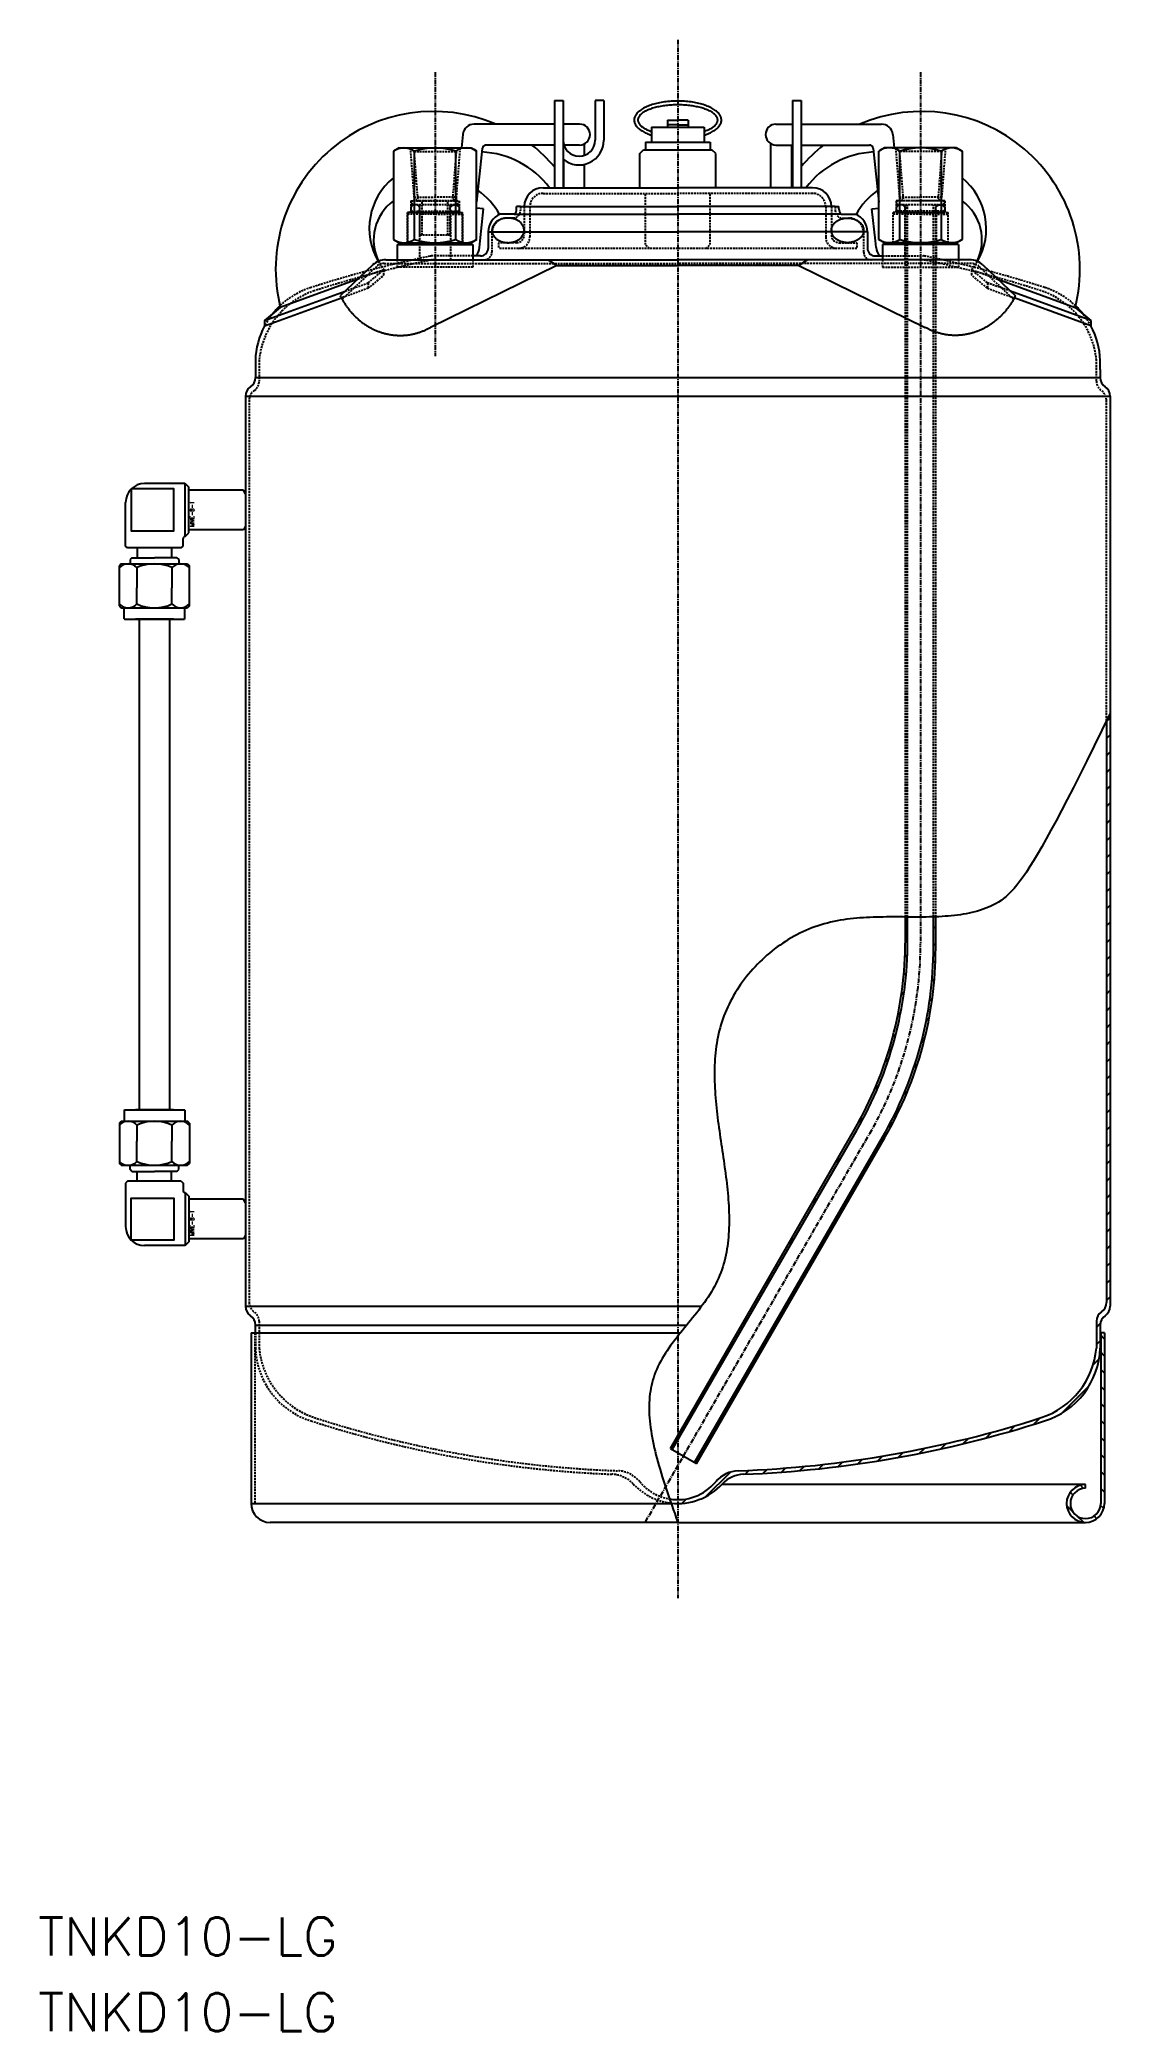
# Model space of a CAD drawing. Extents: x -168 to 134, y -682 to 134.
# Drawn here: x -168 to 114, y -682 to -157 of the extents above; entities that cross this region are included whole.
import ezdxf

# ---------------------------------------------------------------- set-up
doc = ezdxf.new("R2010")
doc.units = 0
doc.linetypes.add('CENTER', pattern=[2, 1.25, -0.25, 0.25, -0.25])
doc.linetypes.add('DASHED', pattern=[0.75, 0.5, -0.25])
doc.layers.get('0').update_dxf_attribs({"linetype": 'CONTINUOUS'})
doc.layers.add('CENTER', color=1, linetype='CENTER')
doc.styles.get("Standard").update_dxf_attribs({"font": 'txt.shx', "bigfont": 'bigfont.shx'})

msp = doc.modelspace()

# ---------------------------------------------------------------- texts
at = {"color": 7, "linetype": 'CONTINUOUS'}
for p in [(-168.63, -662.17), (-168.63, -682.17)]:
    msp.add_text('TNKD10-LG', height=10, dxfattribs=at).set_placement(p)

# ---------------------------------------------------------------- blocks, each defined once
blk = doc.blocks.new('*U1')
at = {"color": 7, "linetype": 'CONTINUOUS'}
blk.add_text('MWE-8-1', height=1, rotation=90, dxfattribs=at).set_placement((-127.53, -472.43))
blk = doc.blocks.new('*U2')
at = {"color": 7, "linetype": 'CONTINUOUS'}
blk.add_text('MWE-8-1', height=1, rotation=90, dxfattribs=at).set_placement((-127.53, -285.43))
blk = doc.blocks.new('*X3')
at = {"color": 0, "linetype": 'CONTINUOUS'}
for p, q in [((112.5, -499.65), (111.5, -498.65)), ((112.5, -504.14), (111.5, -503.14)), ((112.5, -508.63), (111.5, -507.63)), ((112.5, -513.12), (111.5, -512.12)), ((112.5, -517.61), (111.5, -516.61)), ((112.5, -522.1), (111.5, -521.1)), ((112.5, -526.59), (111.5, -525.59)), ((112.5, -531.08), (111.5, -530.08)), ((112.5, -535.57), (111.5, -534.57)), ((104.2, -540.74), (103.48, -540.02)), ((106.98, -539.03), (106.14, -538.19)), ((112.5, -540.06), (111.5, -539.06)), ((104.14, -545.17), (102.53, -543.56)), ((112.31, -544.36), (111.47, -543.52)), ((106.94, -547.97), (105.33, -546.36)), ((110.48, -547.02), (109.76, -546.3))]:
    blk.add_line(p, q, dxfattribs=at)
blk = doc.blocks.new('*X4')
at = {"color": 0, "linetype": 'CONTINUOUS'}
for p, q in [((60, -389.81), (60.6, -389.21)), ((60, -394.3), (60.6, -393.7)), ((67.4, -391.39), (68, -390.79)), ((59.9, -398.89), (60.53, -398.26)), ((67.4, -395.88), (68, -395.28)), ((59.56, -403.72), (60.24, -403.04)), ((67.32, -400.46), (67.95, -399.83)), ((58.95, -408.82), (59.68, -408.1)), ((66.42, -410.33), (67.14, -409.61)), ((67, -405.26), (67.67, -404.59)), ((58, -414.26), (58.79, -413.47)), ((56.63, -420.12), (57.5, -419.26)), ((65.51, -415.74), (66.29, -414.96)), ((64.17, -421.56), (65.03, -420.7)), ((54.68, -426.56), (55.66, -425.58)), ((62.28, -427.94), (63.25, -426.97)), ((51.88, -433.85), (53.03, -432.7)), ((59.58, -435.14), (60.71, -434)), ((47.59, -442.64), (49.07, -441.15)), ((55.47, -443.74), (56.91, -442.29)), ((41.51, -453.21), (43.15, -451.57)), ((49.46, -454.24), (51.1, -452.6)), ((35.37, -463.83), (37.01, -462.19)), ((43.32, -464.86), (44.96, -463.22)), ((29.24, -474.45), (30.88, -472.82)), ((37.19, -475.49), (38.83, -473.85)), ((23.11, -485.08), (24.74, -483.44)), ((31.06, -486.11), (32.69, -484.47)), ((16.97, -495.7), (18.61, -494.06)), ((24.92, -496.73), (26.56, -495.09)), ((10.84, -506.33), (12.48, -504.69)), ((18.79, -507.36), (20.43, -505.72)), ((4.7, -516.95), (6.34, -515.31)), ((12.65, -517.98), (14.29, -516.34)), ((-1.43, -527.57), (0, -526.14)), ((0, -526.14), (0.21, -525.93)), ((6.52, -528.6), (8.16, -526.96))]:
    blk.add_line(p, q, dxfattribs=at)
blk = doc.blocks.new('*X5')
at = {"color": 0, "linetype": 'CONTINUOUS'}
for p, q in [((113, -336.81), (114, -335.81)), ((113, -341.3), (114, -340.3)), ((113, -345.79), (114, -344.79)), ((113, -350.28), (114, -349.28)), ((113, -354.77), (114, -353.77)), ((113, -359.26), (114, -358.26)), ((113, -363.75), (114, -362.75)), ((113, -368.24), (114, -367.24)), ((113, -372.73), (114, -371.73)), ((113, -377.22), (114, -376.22)), ((113, -381.71), (114, -380.71)), ((113, -386.2), (114, -385.2)), ((113, -390.69), (114, -389.69)), ((113, -395.18), (114, -394.18)), ((113, -399.67), (114, -398.67)), ((113, -404.16), (114, -403.16)), ((113, -408.65), (114, -407.65)), ((113, -413.14), (114, -412.14)), ((113, -417.63), (114, -416.63)), ((113, -422.12), (114, -421.12)), ((113, -426.61), (114, -425.61)), ((113, -431.1), (114, -430.1)), ((113, -435.59), (114, -434.59)), ((113, -440.09), (114, -439.09)), ((113, -444.58), (114, -443.58)), ((113, -449.07), (114, -448.07)), ((113, -453.56), (114, -452.56)), ((113, -458.05), (114, -457.05)), ((113, -462.54), (114, -461.54)), ((113, -467.03), (114, -466.03)), ((113, -471.52), (114, -470.52)), ((113, -476.01), (114, -475.01)), ((113, -480.5), (114, -479.5)), ((113, -484.99), (114, -483.99)), ((113, -489.48), (114, -488.48)), ((110.37, -496.6), (111.4, -495.57)), ((110.37, -501.09), (111.37, -500.09)), ((109.49, -506.45), (111.07, -504.87)), ((101.24, -519.2), (108.42, -512.02)), ((81.19, -525.77), (82.72, -524.25)), ((87.39, -524.07), (88.99, -522.47)), ((93.8, -522.15), (95.48, -520.47)), ((58.13, -530.87), (59.43, -529.57)), ((63.67, -529.83), (65.02, -528.47)), ((69.35, -528.63), (70.76, -527.23)), ((75.19, -527.29), (76.65, -525.83)), ((7.42, -541.18), (13.88, -534.71)), ((17.8, -535.28), (18.83, -534.26)), ((22.52, -535.05), (23.57, -534)), ((27.32, -534.75), (28.4, -533.67)), ((32.2, -534.35), (33.32, -533.24)), ((37.18, -533.86), (38.32, -532.72)), ((42.25, -533.28), (43.43, -532.1)), ((47.43, -532.59), (48.65, -531.38)), ((52.72, -531.79), (53.98, -530.54)), ((1.15, -542.96), (2.31, -541.79))]:
    blk.add_line(p, q, dxfattribs=at)

# ---------------------------------------------------------------- linework, layer by layer
at = {"color": 7, "linetype": 'CONTINUOUS'}
for p, q in [((-32.5, -173), (-32.5, -196)), ((-32.5, -173), (-30.2, -173)), ((-30.2, -173), (-30.2, -196)), ((-21.8, -173), (-21.8, -183.5)), ((-19.5, -173), (-21.8, -173)), ((-19.5, -173), (-19.5, -183.5)), ((30.2, -173), (30.2, -196)), ((30.2, -173), (32.5, -173)), ((32.5, -173), (32.5, -196)), ((-2.75, -178.15), (0, -178.15)), ((-2.75, -178.15), (-2.75, -180)), ((2.75, -178.15), (0, -178.15)), ((2.75, -178.15), (2.75, -180)), ((-56.68, -181.94), (-57.06, -185.5)), ((-32.5, -179.25), (-53.7, -179.25)), ((-25.88, -179.25), (-30.18, -179.25)), ((-6.93, -180), (0, -180)), ((-6.93, -180), (-6.93, -184)), ((0, -179.46), (-2.75, -179.46)), ((0, -179.46), (2.75, -179.46)), ((0, -180), (6.93, -180)), ((6.93, -180), (6.93, -184)), ((25.88, -179.25), (30.18, -179.25)), ((32.5, -179.25), (53.7, -179.25)), ((56.68, -181.94), (57.06, -185.5)), ((-73.5, -185.5), (-74.97, -186.35)), ((-74.97, -186.35), (-74.97, -209.65)), ((-73.5, -185.5), (-64, -185.5)), ((-73.5, -185.5), (-54.5, -185.5)), ((-73.5, -185.5), (-54.5, -185.5)), ((-69.48, -186.35), (-69.48, -209.65)), ((-58.52, -209.65), (-58.52, -186.35)), ((-54.5, -185.5), (-53.03, -186.35)), ((-51.54, -185.65), (-53.03, -199.79)), ((-53.03, -209.65), (-53.03, -186.35)), ((-32.5, -184.75), (-50.55, -184.75)), ((-30.07, -196), (-30.07, -188.57)), ((-25.88, -184.75), (-30.01, -184.75)), ((-24.57, -187.45), (-24.57, -184.42)), ((-10, -187), (-9, -186)), ((-10, -196), (-10, -187)), ((-9, -186), (0, -186)), ((-8.5, -184), (-8.5, -186)), ((-8.5, -184), (0, -184)), ((0, -184), (8.5, -184)), ((0, -186), (9, -186)), ((8.5, -184), (8.5, -186)), ((10, -187), (9, -186)), ((10, -196), (10, -187)), ((24.57, -196), (24.57, -184.42)), ((25.88, -184.75), (30.2, -184.75)), ((30.07, -196), (30.07, -184.75)), ((32.5, -184.75), (50.55, -184.75)), ((51.54, -185.65), (53.03, -199.79)), ((54.5, -185.5), (53.03, -186.35)), ((53.03, -209.65), (53.03, -186.35)), ((73.5, -185.5), (54.5, -185.5)), ((73.5, -185.5), (54.5, -185.5)), ((58.52, -209.65), (58.52, -186.35)), ((73.5, -185.5), (64, -185.5)), ((69.48, -186.35), (69.48, -209.65)), ((73.5, -185.5), (74.97, -186.35)), ((74.97, -186.35), (74.97, -209.65)), ((-24.57, -196), (-24.57, -189.84)), ((-35.5, -196), (0, -196)), ((35.5, -196), (0, -196)), ((6, -196), (3.82, -196)), ((-51.2, -201.55), (-53.03, -201.36)), ((-52.09, -209.98), (-51.2, -201.55)), ((-43.11, -203), (-46.83, -203)), ((-43.11, -203), (0, -203)), ((-41.5, -201), (-42.5, -201)), ((-42.5, -201.6), (-42.5, -201)), ((-41.5, -201), (0, -201)), ((41.5, -201), (0, -201)), ((43.11, -203), (0, -203)), ((41.5, -201), (42.5, -201)), ((42.5, -201.6), (42.5, -201)), ((43.11, -203), (46.83, -203)), ((51.2, -201.55), (53.03, -201.36)), ((52.09, -209.98), (51.2, -201.55)), ((-74.97, -209.65), (-73.5, -210.5)), ((-54.5, -210.5), (-53.03, -209.65)), ((-52.28, -211.75), (-52.09, -209.98)), ((-50, -207.65), (0, -207.65)), ((-50, -207.65), (-50, -212)), ((50, -207.65), (0, -207.65)), ((50, -207.65), (50, -212)), ((52.28, -211.75), (52.09, -209.98)), ((54.5, -210.5), (53.03, -209.65)), ((74.97, -209.65), (73.5, -210.5)), ((-77, -215), (0, -215)), ((-74, -211), (-54, -211)), ((-74, -211), (-74, -215)), ((-73.5, -210.5), (-54.5, -210.5)), ((-71.25, -210.5), (-56.75, -210.5)), ((-70.75, -211), (-70.75, -210.5)), ((-57.25, -211), (-57.25, -210.5)), ((-54, -211), (-54, -215)), ((-52, -214), (-54, -214)), ((-34.2, -215), (-31.89, -216.5)), ((77, -215), (0, -215)), ((34.2, -215), (31.89, -216.5)), ((52, -214), (54, -214)), ((54, -211), (54, -215)), ((74, -211), (54, -211)), ((73.5, -210.5), (54.5, -210.5)), ((56.75, -210.5), (71.25, -210.5)), ((57.25, -211), (57.25, -210.5)), ((70.75, -211), (70.75, -210.5)), ((74, -211), (74, -215)), ((-84.4, -220.15), (-104.8, -227.58)), ((-80.45, -216.38), (-89, -224.54)), ((-31.89, -216.5), (-65.24, -232.85)), ((-31.89, -216.5), (0, -216.5)), ((31.89, -216.5), (0, -216.5)), ((31.89, -216.5), (65.24, -232.85)), ((80.45, -216.38), (89, -224.54)), ((84.4, -220.15), (104.8, -227.58)), ((-108.93, -231.03), (-87.71, -223.3)), ((-108.93, -232.45), (-88.71, -225.09)), ((108.93, -231.03), (87.71, -223.3)), ((108.93, -232.45), (88.71, -225.09)), ((-104.8, -227.58), (-108.93, -231.03)), ((-108.93, -231.03), (-108.93, -232.45)), ((104.8, -227.58), (108.93, -231.03)), ((104.8, -227.58), (108.93, -231.03)), ((108.93, -231.03), (108.93, -232.45)), ((108.93, -231.03), (108.93, -232.45)), ((-111.37, -241.53), (-111.37, -246.04)), ((111.37, -243.98), (111.37, -241.53)), ((-111.37, -246.04), (0, -246.04)), ((0, -246.04), (111.37, -246.04)), ((111.37, -243.98), (111.37, -246.04)), ((-114, -251), (-114, -491)), ((-114, -251), (-114, -491)), ((-114, -251), (0, -251)), ((0, -251), (114, -251)), ((114, -251), (114, -491)), ((-130.01, -274), (-140.58, -274)), ((-129.88, -288), (-129.88, -274)), ((-129.88, -274), (-128.88, -275)), ((-128.88, -275), (-129.88, -274)), ((-128.88, -287), (-128.88, -275)), ((-128.88, -286.5), (-128.88, -275.5)), ((-114.5, -275.75), (-128.88, -275.75)), ((-114, -276.75), (-114.5, -275.75)), ((-145.58, -290.5), (-145.58, -279)), ((-130.42, -290.5), (-130.42, -288.5)), ((-129.88, -288), (-129.92, -288)), ((-129.88, -288), (-128.88, -287)), ((-114.5, -286.25), (-128.88, -286.25)), ((-114, -285.25), (-114.5, -286.25)), ((-145.08, -291), (-145.58, -290.5)), ((-130.92, -291), (-145.08, -291)), ((-143.93, -293.58), (-144.43, -294.08)), ((-144.43, -294.08), (-144.43, -295.2)), ((-143.93, -293.58), (-138, -293.58)), ((-142.5, -291), (-142.5, -293.58)), ((-132.07, -293.58), (-138, -293.58)), ((-133.5, -291), (-133.5, -293.58)), ((-132.07, -293.58), (-131.57, -294.08)), ((-131.57, -294.08), (-131.57, -295.2)), ((-130.92, -291), (-130.42, -290.5)), ((-146.74, -295.2), (-147.24, -295.7)), ((-147.24, -306.3), (-147.24, -295.7)), ((-146.74, -295.2), (-129.26, -295.2)), ((-142.62, -296.21), (-142.62, -301.55)), ((-133.38, -296.21), (-133.38, -301.55)), ((-129.26, -295.2), (-128.76, -295.7)), ((-128.76, -306.3), (-128.76, -295.7)), ((-142.62, -305.79), (-142.62, -301.55)), ((-133.38, -305.79), (-133.38, -301.55)), ((-133.38, -305.79), (-133.38, -301.55)), ((-147.24, -306.3), (-146.74, -306.8)), ((-146.74, -306.8), (-129.26, -306.8)), ((-146, -309.7), (-146, -306.8)), ((-146, -309.7), (-145.9, -309.8)), ((-145.9, -309.8), (-130.1, -309.8)), ((-133, -309.8), (-143, -309.8)), ((-142, -309.8), (-142, -439.2)), ((-134, -309.8), (-134, -439.2)), ((-130, -309.7), (-130.1, -309.8)), ((-130, -309.7), (-130, -306.8)), ((-128.76, -306.3), (-129.26, -306.8)), ((113, -336.62), (113, -490)), ((60, -394.38), (60, -388.34)), ((60.6, -394.54), (60.6, -388.34)), ((67.4, -396.36), (67.4, -388.3)), ((68, -396.52), (68, -388.28)), ((-146, -439.3), (-145.9, -439.2)), ((-146, -439.3), (-146, -442.2)), ((-145.9, -439.2), (-130.1, -439.2)), ((-133, -439.2), (-143, -439.2)), ((-130, -439.3), (-130.1, -439.2)), ((-130, -439.3), (-130, -442.2)), ((-147.24, -442.7), (-146.74, -442.2)), ((-147.24, -442.7), (-147.24, -453.3)), ((-146.74, -442.2), (-129.26, -442.2)), ((-142.62, -443.21), (-142.62, -447.45)), ((-133.38, -443.21), (-133.38, -447.45)), ((-133.38, -443.21), (-133.38, -447.45)), ((-128.76, -442.7), (-129.26, -442.2)), ((-128.76, -442.7), (-128.76, -453.3)), ((-1.96, -528.5), (46.6, -444.38)), ((-1.44, -528.8), (47.2, -444.54)), ((4.44, -532.2), (54, -446.36)), ((-142.62, -452.79), (-142.62, -447.45)), ((-133.38, -452.79), (-133.38, -447.45)), ((4.96, -532.5), (54.6, -446.52)), ((-146.74, -453.8), (-147.24, -453.3)), ((-146.74, -453.8), (-129.26, -453.8)), ((-144.43, -454.92), (-144.43, -453.8)), ((-143.93, -455.42), (-144.43, -454.92)), ((-143.93, -455.42), (-138, -455.42)), ((-142.5, -458), (-142.5, -455.42)), ((-132.07, -455.42), (-138, -455.42)), ((-133.5, -458), (-133.5, -455.42)), ((-132.07, -455.42), (-131.57, -454.92)), ((-131.57, -454.92), (-131.57, -453.8)), ((-129.26, -453.8), (-128.76, -453.3)), ((-145.08, -458), (-145.58, -458.5)), ((-145.58, -458.5), (-145.58, -470)), ((-130.92, -458), (-145.08, -458)), ((-130.92, -458), (-130.42, -458.5)), ((-130.42, -458.5), (-130.42, -460.5)), ((-129.88, -461), (-129.92, -461)), ((-129.88, -461), (-129.88, -475)), ((-129.88, -461), (-128.88, -462)), ((-128.88, -462), (-128.88, -474)), ((-128.88, -462.5), (-128.88, -473.5)), ((-114.5, -462.75), (-128.88, -462.75)), ((-114, -463.75), (-114.5, -462.75)), ((-114, -472.25), (-114.5, -473.25)), ((-130.01, -475), (-140.58, -475)), ((-128.88, -474), (-129.88, -475)), ((-129.88, -475), (-128.88, -474)), ((-114.5, -473.25), (-128.88, -473.25)), ((-114, -491), (0, -491)), ((0, -491), (6.28, -491)), ((-112.5, -498.02), (-111.5, -498.02)), ((-112.5, -498.02), (-112.5, -543)), ((-111.5, -498.02), (0, -498.02)), ((-111.37, -498.02), (-111.37, -495.96)), ((-111.37, -495.96), (0, -495.96)), ((0, -495.96), (2.35, -495.96)), ((0, -498.02), (0.69, -498.02)), ((110.37, -494.96), (110.37, -502.03)), ((111.37, -495.96), (111.37, -502.03)), ((112.5, -498.02), (111.37, -498.02)), ((111.5, -498.02), (111.5, -543)), ((112.5, -498.02), (112.5, -543)), ((-1.96, -528.5), (4.96, -532.5)), ((107.5, -538), (11.62, -538)), ((107.5, -539), (107.5, -538)), ((-112.5, -543), (-1.76, -543)), ((0, -548), (-107.5, -548)), ((0, -548), (107.5, -548))]:
    msp.add_line(p, q, dxfattribs=at)
at = {"color": 3, "linetype": 'DASHED'}
for p, q in [((-70.57, -185.5), (-69.57, -198.5)), ((-70.57, -185.5), (-69.57, -186.5)), ((-69.57, -186.5), (-68.57, -199.5)), ((-69.57, -186.5), (-58.43, -186.5)), ((-58.43, -186.5), (-59.43, -199.5)), ((-57.43, -185.5), (-58.43, -198.5)), ((-57.43, -185.5), (-58.43, -186.5)), ((57.43, -185.5), (58.43, -186.5)), ((57.43, -185.5), (58.43, -198.5)), ((58.43, -186.5), (59.43, -199.5)), ((69.57, -186.5), (58.43, -186.5)), ((69.57, -186.5), (68.57, -199.5)), ((70.57, -185.5), (69.57, -186.5)), ((70.57, -185.5), (69.57, -198.5)), ((-70.4, -199.5), (-70.4, -202.2)), ((-70.4, -199.5), (-57.6, -199.5)), ((-58, -199.5), (-70, -199.5)), ((-70, -200.5), (-70, -199.5)), ((-69.57, -198.5), (-64, -198.5)), ((-69.57, -198.5), (-68.57, -199.5)), ((-67.4, -208.5), (-67.4, -199.5)), ((-58.43, -198.5), (-64, -198.5)), ((-60.6, -208.5), (-60.6, -199.5)), ((-58.43, -198.5), (-59.43, -199.5)), ((-58.43, -198.5), (-58.43, -199.5)), ((-58, -200.5), (-58, -199.5)), ((-57.6, -199.5), (-57.6, -202.2)), ((-35.5, -197.5), (0, -197.5)), ((-8.5, -211), (-8.5, -197.5)), ((35.5, -197.5), (0, -197.5)), ((8.5, -211), (8.5, -197.5)), ((57.6, -199.5), (57.6, -202.2)), ((70.4, -199.5), (57.6, -199.5)), ((57.75, -200.5), (57.75, -199.5)), ((70.25, -199.5), (57.75, -199.5)), ((58.43, -198.5), (59.43, -199.5)), ((58.43, -198.5), (64, -198.5)), ((58.43, -198.5), (58.43, -199.5)), ((69.57, -198.5), (64, -198.5)), ((69.57, -198.5), (68.57, -199.5)), ((70.25, -200.5), (70.25, -199.5)), ((70.4, -199.5), (70.4, -202.2)), ((-71.25, -210.5), (-71.25, -202.5)), ((-64, -202.5), (-71.25, -202.5)), ((-71.25, -203), (-71.25, -210.5)), ((-64, -203), (-71.25, -203)), ((-70.7, -202.5), (-70.4, -202.2)), ((-70.4, -202.2), (-57.6, -202.2)), ((-70.25, -202.5), (-57.75, -202.5)), ((-70.25, -203), (-70.25, -202.5)), ((-58, -200.5), (-70, -200.5)), ((-68.1, -202.5), (-68.1, -215)), ((-68, -208.5), (-68, -200.5)), ((-64, -202.5), (-56.75, -202.5)), ((-64, -203), (-56.75, -203)), ((-60, -208.5), (-60, -200.5)), ((-59.9, -202.5), (-59.9, -215)), ((-57.75, -203), (-57.75, -202.5)), ((-57.6, -202.2), (-57.3, -202.5)), ((-56.75, -210.5), (-56.75, -202.5)), ((-56.75, -203), (-56.75, -210.5)), ((-43.5, -204), (-45, -204)), ((-41.5, -201), (-41.5, -202)), ((-40.5, -201), (-40.5, -208.5)), ((-39, -201), (-39, -209)), ((39, -201), (39, -209)), ((40.5, -201), (40.5, -208.5)), ((41.5, -201), (41.5, -202)), ((43.5, -204), (45, -204)), ((56.75, -210.5), (56.75, -202.5)), ((64, -202.5), (56.75, -202.5)), ((64, -203), (56.75, -203)), ((56.75, -210.5), (56.75, -203)), ((57.6, -202.2), (57.3, -202.5)), ((70.4, -202.2), (57.6, -202.2)), ((70.25, -200.5), (57.75, -200.5)), ((57.75, -202.5), (70.25, -202.5)), ((57.75, -203), (57.75, -202.5)), ((59.9, -202.5), (59.9, -215)), ((60, -388.34), (60, -200.5)), ((60.6, -388.34), (60.6, -200.5)), ((64, -202.5), (71.25, -202.5)), ((64, -203), (71.25, -203)), ((67.4, -388.3), (67.4, -200.5)), ((68, -388.28), (68, -200.5)), ((68.1, -202.5), (68.1, -215)), ((70.25, -203), (70.25, -202.5)), ((70.7, -202.5), (70.4, -202.2)), ((71.25, -210.5), (71.25, -202.5)), ((71.25, -210.5), (71.25, -203)), ((-60, -208.5), (-68, -208.5)), ((-49, -208), (-49, -213)), ((49, -208), (49, -213)), ((-74, -215), (-74, -217)), ((-54, -214), (-64.7, -214)), ((-54, -215), (-54, -217)), ((-47.25, -210.5), (-47.25, -212)), ((-42.5, -210.5), (-47.25, -210.5)), ((0, -212), (-47.25, -212)), ((-7.5, -212), (-8.5, -211)), ((47.25, -212), (0, -212)), ((7.5, -212), (8.5, -211)), ((42.5, -210.5), (47.25, -210.5)), ((47.25, -210.5), (47.25, -212)), ((54, -214), (64.7, -214)), ((54, -215), (54, -217)), ((74, -215), (74, -217)), ((-79.47, -216.83), (-88.31, -225.26)), ((-77.49, -217.63), (-84.4, -220.15)), ((-81.62, -221.09), (-77.49, -217.63)), ((-81.62, -222.51), (-77.49, -219.06)), ((-77.49, -219.06), (-77.49, -217.63)), ((-77.4, -216), (0, -216)), ((-54, -217), (-74, -217)), ((77.4, -216), (0, -216)), ((54, -217), (74, -217)), ((77.49, -217.63), (84.4, -220.15)), ((77.49, -219.06), (77.49, -217.63)), ((81.62, -221.09), (77.49, -217.63)), ((81.62, -222.51), (77.49, -219.06)), ((79.47, -216.83), (88.31, -225.26)), ((-81.62, -222.51), (-88.71, -225.09)), ((-87.71, -223.3), (-81.62, -221.09)), ((-81.62, -221.09), (-81.62, -222.51)), ((81.62, -221.09), (81.62, -222.51)), ((87.71, -223.3), (81.62, -221.09)), ((81.62, -222.51), (88.71, -225.09)), ((-110.37, -241.53), (-110.37, -247.04)), ((110.37, -247.04), (110.37, -241.53)), ((-113, -252), (-113, -490)), ((113, -336.62), (113, -252)), ((-111.5, -498.02), (-111.5, -543)), ((-111.37, -498.02), (-111.37, -502.03)), ((-110.37, -494.96), (-110.37, -502.03))]:
    msp.add_line(p, q, dxfattribs=at)
at = {"color": 7, "linetype": 'CONTINUOUS'}
for points in [[(-144.12, -275.46), (-144.12, -286.47), (-132.87, -286.47), (-132.87, -275.46)], [(-144.12, -473.54), (-144.12, -462.53), (-132.87, -462.53), (-132.87, -473.54)]]:
    msp.add_lwpolyline(points, close=True, dxfattribs=at)
for points in [[(6.93, -182.16, 0), (7.28, -182.04, 0), (7.62, -181.91, 0), (7.96, -181.78, 0), (8.27, -181.64, 0), (8.58, -181.5, 0), (8.87, -181.35, 0), (9.15, -181.2, 0), (9.42, -181.04, 0), (9.67, -180.88, 0), (9.91, -180.71, 0), (10.13, -180.54, 0), (10.34, -180.37, 0), (10.53, -180.19, 0), (10.7, -180.01, 0), (10.86, -179.83, 0), (11, -179.65, 0), (11.12, -179.46, 0), (11.23, -179.27, 0), (11.32, -179.08, 0), (11.4, -178.89, 0), (11.45, -178.69, 0), (11.49, -178.5, 0), (11.51, -178.3, 0), (11.52, -178.11, 0), (11.51, -177.91, 0), (11.47, -177.72, 0), (11.43, -177.53, 0), (11.36, -177.33, 0), (11.28, -177.14, 0), (11.18, -176.95, 0), (11.06, -176.76, 0), (10.92, -176.58, 0), (10.77, -176.39, 0), (10.61, -176.21, 0), (10.42, -176.03, 0), (10.22, -175.86, 0), (10.01, -175.69, 0), (9.78, -175.52, 0), (9.54, -175.36, 0), (9.28, -175.2, 0), (9, -175.04, 0), (8.72, -174.89, 0), (8.42, -174.75, 0), (8.1, -174.61, 0), (7.78, -174.47, 0), (7.44, -174.34, 0), (7.09, -174.22, 0), (6.73, -174.1, 0), (6.36, -173.99, 0), (5.98, -173.89, 0), (5.59, -173.79, 0), (5.2, -173.7, 0), (4.79, -173.62, 0), (4.38, -173.54, 0), (3.96, -173.47, 0), (3.54, -173.4, 0), (3.11, -173.35, 0), (2.67, -173.3, 0), (2.23, -173.26, 0), (1.79, -173.22, 0), (1.34, -173.2, 0), (0.9, -173.18, 0), (0.45, -173.17, 0), (0, -173.16, 0), (-0.45, -173.17, 0), (-0.9, -173.18, 0), (-1.34, -173.2, 0), (-1.79, -173.22, 0), (-2.23, -173.26, 0), (-2.67, -173.3, 0), (-3.11, -173.35, 0), (-3.54, -173.4, 0), (-3.96, -173.47, 0), (-4.38, -173.54, 0), (-4.79, -173.62, 0), (-5.2, -173.7, 0), (-5.59, -173.79, 0), (-5.98, -173.89, 0), (-6.36, -173.99, 0), (-6.73, -174.1, 0), (-7.09, -174.22, 0), (-7.44, -174.34, 0), (-7.78, -174.47, 0), (-8.1, -174.61, 0), (-8.42, -174.75, 0), (-8.72, -174.89, 0), (-9, -175.04, 0), (-9.28, -175.2, 0), (-9.54, -175.36, 0), (-9.78, -175.52, 0), (-10.01, -175.69, 0), (-10.22, -175.86, 0), (-10.42, -176.03, 0), (-10.61, -176.21, 0), (-10.77, -176.39, 0), (-10.92, -176.58, 0), (-11.06, -176.76, 0), (-11.18, -176.95, 0), (-11.28, -177.14, 0), (-11.36, -177.33, 0), (-11.43, -177.53, 0), (-11.47, -177.72, 0), (-11.51, -177.91, 0), (-11.52, -178.11, 0), (-11.51, -178.3, 0), (-11.49, -178.5, 0), (-11.45, -178.69, 0), (-11.4, -178.89, 0), (-11.32, -179.08, 0), (-11.23, -179.27, 0), (-11.12, -179.46, 0), (-11, -179.65, 0), (-10.86, -179.83, 0), (-10.7, -180.01, 0), (-10.53, -180.19, 0), (-10.34, -180.37, 0), (-10.13, -180.54, 0), (-9.91, -180.71, 0), (-9.67, -180.88, 0), (-9.42, -181.04, 0), (-9.15, -181.2, 0), (-8.87, -181.35, 0), (-8.58, -181.5, 0), (-8.27, -181.64, 0), (-7.96, -181.78, 0), (-7.62, -181.91, 0), (-7.28, -182.04, 0), (-6.93, -182.16, 0)], [(6.93, -181.17, 0), (7.22, -181.07, 0), (7.51, -180.96, 0), (7.78, -180.85, 0), (8.04, -180.74, 0), (8.29, -180.62, 0), (8.53, -180.5, 0), (8.76, -180.38, 0), (8.97, -180.25, 0), (9.17, -180.12, 0), (9.36, -179.99, 0), (9.54, -179.85, 0), (9.7, -179.71, 0), (9.85, -179.57, 0), (9.98, -179.43, 0), (10.1, -179.28, 0), (10.2, -179.14, 0), (10.29, -178.99, 0), (10.37, -178.84, 0), (10.43, -178.69, 0), (10.47, -178.54, 0), (10.5, -178.39, 0), (10.52, -178.24, 0), (10.52, -178.09, 0), (10.5, -177.94, 0), (10.47, -177.78, 0), (10.43, -177.63, 0), (10.37, -177.48, 0), (10.29, -177.34, 0), (10.2, -177.19, 0), (10.1, -177.04, 0), (9.98, -176.9, 0), (9.85, -176.75, 0), (9.7, -176.61, 0), (9.54, -176.48, 0), (9.36, -176.34, 0), (9.18, -176.21, 0), (8.97, -176.07, 0), (8.76, -175.95, 0), (8.53, -175.82, 0), (8.3, -175.7, 0), (8.04, -175.59, 0), (7.78, -175.47, 0), (7.51, -175.36, 0), (7.22, -175.25, 0), (6.93, -175.15, 0), (6.63, -175.06, 0), (6.31, -174.96, 0), (5.99, -174.87, 0), (5.66, -174.79, 0), (5.32, -174.71, 0), (4.97, -174.64, 0), (4.62, -174.57, 0), (4.25, -174.5, 0), (3.89, -174.44, 0), (3.51, -174.39, 0), (3.14, -174.34, 0), (2.75, -174.3, 0), (2.37, -174.26, 0), (1.98, -174.23, 0), (1.59, -174.21, 0), (1.19, -174.19, 0), (0.8, -174.17, 0), (0.4, -174.16, 0), (0, -174.16, 0), (-0.4, -174.16, 0), (-0.8, -174.17, 0), (-1.19, -174.19, 0), (-1.59, -174.21, 0), (-1.98, -174.23, 0), (-2.37, -174.26, 0), (-2.75, -174.3, 0), (-3.14, -174.34, 0), (-3.51, -174.39, 0), (-3.89, -174.44, 0), (-4.25, -174.5, 0), (-4.62, -174.57, 0), (-4.97, -174.64, 0), (-5.32, -174.71, 0), (-5.66, -174.79, 0), (-5.99, -174.87, 0), (-6.31, -174.96, 0), (-6.63, -175.06, 0), (-6.93, -175.15, 0), (-7.22, -175.25, 0), (-7.51, -175.36, 0), (-7.78, -175.47, 0), (-8.04, -175.59, 0), (-8.3, -175.7, 0), (-8.53, -175.82, 0), (-8.76, -175.95, 0), (-8.97, -176.07, 0), (-9.18, -176.21, 0), (-9.36, -176.34, 0), (-9.54, -176.48, 0), (-9.7, -176.61, 0), (-9.85, -176.75, 0), (-9.98, -176.9, 0), (-10.1, -177.04, 0), (-10.2, -177.19, 0), (-10.29, -177.34, 0), (-10.37, -177.48, 0), (-10.43, -177.63, 0), (-10.47, -177.78, 0), (-10.5, -177.94, 0), (-10.52, -178.09, 0), (-10.52, -178.24, 0), (-10.5, -178.39, 0), (-10.47, -178.54, 0), (-10.43, -178.69, 0), (-10.37, -178.84, 0), (-10.29, -178.99, 0), (-10.2, -179.14, 0), (-10.1, -179.28, 0), (-9.98, -179.43, 0), (-9.85, -179.57, 0), (-9.7, -179.71, 0), (-9.54, -179.85, 0), (-9.36, -179.99, 0), (-9.17, -180.12, 0), (-8.97, -180.25, 0), (-8.76, -180.38, 0), (-8.53, -180.5, 0), (-8.29, -180.62, 0), (-8.04, -180.74, 0), (-7.78, -180.85, 0), (-7.51, -180.96, 0), (-7.22, -181.07, 0), (-6.93, -181.17, 0)], [(-89, -224.54, 0), (-88.89, -224.75, 0), (-88.78, -224.96, 0), (-88.67, -225.16, 0), (-88.56, -225.37, 0), (-88.44, -225.57, 0), (-88.33, -225.78, 0), (-88.21, -225.98, 0), (-88.08, -226.18, 0), (-87.96, -226.38, 0), (-87.83, -226.57, 0), (-87.7, -226.77, 0), (-87.57, -226.96, 0), (-87.44, -227.15, 0), (-87.31, -227.34, 0), (-87.17, -227.53, 0), (-87.03, -227.71, 0), (-86.89, -227.9, 0), (-86.75, -228.08, 0), (-86.61, -228.26, 0), (-86.46, -228.44, 0), (-86.31, -228.61, 0), (-86.16, -228.79, 0), (-86.01, -228.96, 0), (-85.86, -229.13, 0), (-85.7, -229.3, 0), (-85.55, -229.47, 0), (-85.39, -229.63, 0), (-85.23, -229.79, 0), (-85.07, -229.95, 0), (-84.9, -230.11, 0), (-84.74, -230.26, 0), (-84.57, -230.42, 0), (-84.4, -230.57, 0), (-84.23, -230.72, 0), (-84.06, -230.87, 0), (-83.89, -231.01, 0), (-83.71, -231.15, 0), (-83.54, -231.29, 0), (-83.36, -231.43, 0), (-83.18, -231.56, 0), (-83, -231.69, 0), (-82.82, -231.82, 0), (-82.64, -231.95, 0), (-82.45, -232.08, 0), (-82.27, -232.2, 0), (-82.08, -232.32, 0), (-81.89, -232.44, 0), (-81.71, -232.56, 0), (-81.52, -232.67, 0), (-81.32, -232.78, 0), (-81.13, -232.88, 0), (-80.94, -232.99, 0), (-80.74, -233.09, 0), (-80.55, -233.19, 0), (-80.35, -233.29, 0), (-80.15, -233.38, 0), (-79.95, -233.48, 0), (-79.75, -233.57, 0), (-79.55, -233.65, 0), (-79.35, -233.74, 0), (-79.15, -233.82, 0), (-78.95, -233.9, 0), (-78.74, -233.97, 0), (-78.54, -234.04, 0), (-78.33, -234.12, 0), (-78.13, -234.18, 0), (-77.92, -234.25, 0), (-77.71, -234.31, 0), (-77.51, -234.37, 0), (-77.3, -234.43, 0), (-77.09, -234.48, 0), (-76.88, -234.53, 0), (-76.67, -234.58, 0), (-76.46, -234.62, 0), (-76.25, -234.67, 0), (-76.04, -234.71, 0), (-75.82, -234.74, 0), (-75.61, -234.78, 0), (-75.4, -234.81, 0), (-75.19, -234.84, 0), (-74.97, -234.86, 0), (-74.76, -234.88, 0), (-74.55, -234.9, 0), (-74.33, -234.92, 0), (-74.12, -234.93, 0), (-73.91, -234.94, 0), (-73.69, -234.95, 0), (-73.48, -234.96, 0), (-73.26, -234.96, 0), (-73.05, -234.96, 0), (-72.84, -234.96, 0), (-72.62, -234.95, 0), (-72.41, -234.94, 0), (-72.2, -234.93, 0), (-71.98, -234.91, 0), (-71.77, -234.9, 0), (-71.56, -234.88, 0), (-71.35, -234.85, 0), (-71.13, -234.83, 0), (-70.92, -234.8, 0), (-70.71, -234.77, 0), (-70.5, -234.73, 0), (-70.29, -234.69, 0), (-70.08, -234.65, 0), (-69.87, -234.61, 0), (-69.66, -234.56, 0), (-69.45, -234.51, 0), (-69.24, -234.46, 0), (-69.03, -234.41, 0), (-68.83, -234.35, 0), (-68.62, -234.29, 0), (-68.41, -234.23, 0), (-68.21, -234.16, 0), (-68.01, -234.09, 0), (-67.8, -234.02, 0), (-67.6, -233.95, 0), (-67.4, -233.87, 0), (-67.2, -233.79, 0), (-67, -233.71, 0), (-66.8, -233.63, 0), (-66.6, -233.54, 0), (-66.4, -233.45, 0), (-66.21, -233.35, 0), (-66.01, -233.26, 0), (-65.82, -233.16, 0), (-65.62, -233.06, 0), (-65.43, -232.96, 0), (-65.24, -232.85, 0)], [(89, -224.54, 0), (88.89, -224.75, 0), (88.78, -224.96, 0), (88.67, -225.16, 0), (88.56, -225.37, 0), (88.44, -225.57, 0), (88.33, -225.78, 0), (88.21, -225.98, 0), (88.08, -226.18, 0), (87.96, -226.38, 0), (87.83, -226.57, 0), (87.7, -226.77, 0), (87.57, -226.96, 0), (87.44, -227.15, 0), (87.31, -227.34, 0), (87.17, -227.53, 0), (87.03, -227.71, 0), (86.89, -227.9, 0), (86.75, -228.08, 0), (86.61, -228.26, 0), (86.46, -228.44, 0), (86.31, -228.61, 0), (86.16, -228.79, 0), (86.01, -228.96, 0), (85.86, -229.13, 0), (85.7, -229.3, 0), (85.55, -229.47, 0), (85.39, -229.63, 0), (85.23, -229.79, 0), (85.07, -229.95, 0), (84.9, -230.11, 0), (84.74, -230.26, 0), (84.57, -230.42, 0), (84.4, -230.57, 0), (84.23, -230.72, 0), (84.06, -230.87, 0), (83.89, -231.01, 0), (83.71, -231.15, 0), (83.54, -231.29, 0), (83.36, -231.43, 0), (83.18, -231.56, 0), (83, -231.69, 0), (82.82, -231.82, 0), (82.64, -231.95, 0), (82.45, -232.08, 0), (82.27, -232.2, 0), (82.08, -232.32, 0), (81.89, -232.44, 0), (81.71, -232.56, 0), (81.52, -232.67, 0), (81.32, -232.78, 0), (81.13, -232.88, 0), (80.94, -232.99, 0), (80.74, -233.09, 0), (80.55, -233.19, 0), (80.35, -233.29, 0), (80.15, -233.38, 0), (79.95, -233.48, 0), (79.75, -233.57, 0), (79.55, -233.65, 0), (79.35, -233.74, 0), (79.15, -233.82, 0), (78.95, -233.9, 0), (78.74, -233.97, 0), (78.54, -234.04, 0), (78.33, -234.12, 0), (78.13, -234.18, 0), (77.92, -234.25, 0), (77.71, -234.31, 0), (77.51, -234.37, 0), (77.3, -234.43, 0), (77.09, -234.48, 0), (76.88, -234.53, 0), (76.67, -234.58, 0), (76.46, -234.62, 0), (76.25, -234.67, 0), (76.04, -234.71, 0), (75.82, -234.74, 0), (75.61, -234.78, 0), (75.4, -234.81, 0), (75.19, -234.84, 0), (74.97, -234.86, 0), (74.76, -234.88, 0), (74.55, -234.9, 0), (74.33, -234.92, 0), (74.12, -234.93, 0), (73.91, -234.94, 0), (73.69, -234.95, 0), (73.48, -234.96, 0), (73.26, -234.96, 0), (73.05, -234.96, 0), (72.84, -234.96, 0), (72.62, -234.95, 0), (72.41, -234.94, 0), (72.2, -234.93, 0), (71.98, -234.91, 0), (71.77, -234.9, 0), (71.56, -234.88, 0), (71.35, -234.85, 0), (71.13, -234.83, 0), (70.92, -234.8, 0), (70.71, -234.77, 0), (70.5, -234.73, 0), (70.29, -234.69, 0), (70.08, -234.65, 0), (69.87, -234.61, 0), (69.66, -234.56, 0), (69.45, -234.51, 0), (69.24, -234.46, 0), (69.03, -234.41, 0), (68.83, -234.35, 0), (68.62, -234.29, 0), (68.41, -234.23, 0), (68.21, -234.16, 0), (68.01, -234.09, 0), (67.8, -234.02, 0), (67.6, -233.95, 0), (67.4, -233.87, 0), (67.2, -233.79, 0), (67, -233.71, 0), (66.8, -233.63, 0), (66.6, -233.54, 0), (66.4, -233.45, 0), (66.21, -233.35, 0), (66.01, -233.26, 0), (65.82, -233.16, 0), (65.62, -233.06, 0), (65.43, -232.96, 0), (65.24, -232.85, 0)]]:
    msp.add_polyline3d(points, dxfattribs=at)
at = {"color": 3, "linetype": 'DASHED'}
for points in [[(-70.4, -201.5, 0), (-70.4, -201.55, 0), (-70.39, -201.6, 0), (-70.39, -201.65, 0), (-70.38, -201.69, 0), (-70.36, -201.74, 0), (-70.35, -201.79, 0), (-70.33, -201.84, 0), (-70.31, -201.88, 0), (-70.28, -201.93, 0), (-70.26, -201.97, 0), (-70.23, -202.01, 0), (-70.2, -202.06, 0), (-70.16, -202.1, 0), (-70.13, -202.13, 0), (-70.09, -202.17, 0), (-70.05, -202.21, 0), (-70.01, -202.24, 0), (-69.96, -202.27, 0), (-69.91, -202.3, 0), (-69.87, -202.33, 0), (-69.82, -202.36, 0), (-69.77, -202.38, 0), (-69.71, -202.4, 0), (-69.66, -202.42, 0), (-69.6, -202.44, 0), (-69.55, -202.46, 0), (-69.49, -202.47, 0), (-69.43, -202.48, 0), (-69.38, -202.49, 0), (-69.32, -202.5, 0), (-69.26, -202.5, 0), (-69.2, -202.5, 0), (-69.14, -202.5, 0), (-69.08, -202.5, 0), (-69.02, -202.49, 0), (-68.97, -202.48, 0), (-68.91, -202.47, 0), (-68.85, -202.46, 0), (-68.8, -202.44, 0), (-68.74, -202.42, 0), (-68.69, -202.4, 0), (-68.63, -202.38, 0), (-68.58, -202.36, 0), (-68.53, -202.33, 0), (-68.49, -202.3, 0), (-68.44, -202.27, 0), (-68.39, -202.24, 0), (-68.35, -202.21, 0), (-68.31, -202.17, 0), (-68.27, -202.13, 0), (-68.24, -202.1, 0), (-68.2, -202.06, 0), (-68.17, -202.01, 0), (-68.14, -201.97, 0), (-68.12, -201.93, 0), (-68.09, -201.88, 0), (-68.07, -201.84, 0), (-68.05, -201.79, 0), (-68.04, -201.74, 0), (-68.02, -201.69, 0), (-68.01, -201.65, 0), (-68.01, -201.6, 0), (-68, -201.55, 0), (-68, -201.5, 0), (-68, -201.45, 0), (-68.01, -201.4, 0), (-68.01, -201.35, 0), (-68.02, -201.31, 0), (-68.04, -201.26, 0), (-68.05, -201.21, 0), (-68.07, -201.16, 0), (-68.09, -201.12, 0), (-68.12, -201.07, 0), (-68.14, -201.03, 0), (-68.17, -200.99, 0), (-68.2, -200.94, 0), (-68.24, -200.9, 0), (-68.27, -200.87, 0), (-68.31, -200.83, 0), (-68.35, -200.79, 0), (-68.39, -200.76, 0), (-68.44, -200.73, 0), (-68.49, -200.7, 0), (-68.53, -200.67, 0), (-68.58, -200.64, 0), (-68.63, -200.62, 0), (-68.69, -200.6, 0), (-68.74, -200.58, 0), (-68.8, -200.56, 0), (-68.85, -200.54, 0), (-68.91, -200.53, 0), (-68.97, -200.52, 0), (-69.02, -200.51, 0), (-69.08, -200.5, 0), (-69.14, -200.5, 0), (-69.2, -200.5, 0), (-69.26, -200.5, 0), (-69.32, -200.5, 0), (-69.38, -200.51, 0), (-69.43, -200.52, 0), (-69.49, -200.53, 0), (-69.55, -200.54, 0), (-69.6, -200.56, 0), (-69.66, -200.58, 0), (-69.71, -200.6, 0), (-69.77, -200.62, 0), (-69.82, -200.64, 0), (-69.87, -200.67, 0), (-69.91, -200.7, 0), (-69.96, -200.73, 0), (-70.01, -200.76, 0), (-70.05, -200.79, 0), (-70.09, -200.83, 0), (-70.13, -200.87, 0), (-70.16, -200.9, 0), (-70.2, -200.94, 0), (-70.23, -200.99, 0), (-70.26, -201.03, 0), (-70.28, -201.07, 0), (-70.31, -201.12, 0), (-70.33, -201.16, 0), (-70.35, -201.21, 0), (-70.36, -201.26, 0), (-70.38, -201.31, 0), (-70.39, -201.35, 0), (-70.39, -201.4, 0), (-70.4, -201.45, 0), (-70.4, -201.5, 0)], [(-57.6, -201.5, 0), (-57.6, -201.55, 0), (-57.61, -201.6, 0), (-57.61, -201.65, 0), (-57.62, -201.69, 0), (-57.64, -201.74, 0), (-57.65, -201.79, 0), (-57.67, -201.84, 0), (-57.69, -201.88, 0), (-57.72, -201.93, 0), (-57.74, -201.97, 0), (-57.77, -202.01, 0), (-57.8, -202.06, 0), (-57.84, -202.1, 0), (-57.87, -202.13, 0), (-57.91, -202.17, 0), (-57.95, -202.21, 0), (-57.99, -202.24, 0), (-58.04, -202.27, 0), (-58.09, -202.3, 0), (-58.13, -202.33, 0), (-58.18, -202.36, 0), (-58.23, -202.38, 0), (-58.29, -202.4, 0), (-58.34, -202.42, 0), (-58.4, -202.44, 0), (-58.45, -202.46, 0), (-58.51, -202.47, 0), (-58.57, -202.48, 0), (-58.62, -202.49, 0), (-58.68, -202.5, 0), (-58.74, -202.5, 0), (-58.8, -202.5, 0), (-58.86, -202.5, 0), (-58.92, -202.5, 0), (-58.98, -202.49, 0), (-59.03, -202.48, 0), (-59.09, -202.47, 0), (-59.15, -202.46, 0), (-59.2, -202.44, 0), (-59.26, -202.42, 0), (-59.31, -202.4, 0), (-59.37, -202.38, 0), (-59.42, -202.36, 0), (-59.47, -202.33, 0), (-59.51, -202.3, 0), (-59.56, -202.27, 0), (-59.61, -202.24, 0), (-59.65, -202.21, 0), (-59.69, -202.17, 0), (-59.73, -202.13, 0), (-59.76, -202.1, 0), (-59.8, -202.06, 0), (-59.83, -202.01, 0), (-59.86, -201.97, 0), (-59.88, -201.93, 0), (-59.91, -201.88, 0), (-59.93, -201.84, 0), (-59.95, -201.79, 0), (-59.96, -201.74, 0), (-59.98, -201.69, 0), (-59.99, -201.65, 0), (-59.99, -201.6, 0), (-60, -201.55, 0), (-60, -201.5, 0), (-60, -201.45, 0), (-59.99, -201.4, 0), (-59.99, -201.35, 0), (-59.98, -201.31, 0), (-59.96, -201.26, 0), (-59.95, -201.21, 0), (-59.93, -201.16, 0), (-59.91, -201.12, 0), (-59.88, -201.07, 0), (-59.86, -201.03, 0), (-59.83, -200.99, 0), (-59.8, -200.94, 0), (-59.76, -200.9, 0), (-59.73, -200.87, 0), (-59.69, -200.83, 0), (-59.65, -200.79, 0), (-59.61, -200.76, 0), (-59.56, -200.73, 0), (-59.51, -200.7, 0), (-59.47, -200.67, 0), (-59.42, -200.64, 0), (-59.37, -200.62, 0), (-59.31, -200.6, 0), (-59.26, -200.58, 0), (-59.2, -200.56, 0), (-59.15, -200.54, 0), (-59.09, -200.53, 0), (-59.03, -200.52, 0), (-58.98, -200.51, 0), (-58.92, -200.5, 0), (-58.86, -200.5, 0), (-58.8, -200.5, 0), (-58.74, -200.5, 0), (-58.68, -200.5, 0), (-58.62, -200.51, 0), (-58.57, -200.52, 0), (-58.51, -200.53, 0), (-58.45, -200.54, 0), (-58.4, -200.56, 0), (-58.34, -200.58, 0), (-58.29, -200.6, 0), (-58.23, -200.62, 0), (-58.18, -200.64, 0), (-58.13, -200.67, 0), (-58.09, -200.7, 0), (-58.04, -200.73, 0), (-57.99, -200.76, 0), (-57.95, -200.79, 0), (-57.91, -200.83, 0), (-57.87, -200.87, 0), (-57.84, -200.9, 0), (-57.8, -200.94, 0), (-57.77, -200.99, 0), (-57.74, -201.03, 0), (-57.72, -201.07, 0), (-57.69, -201.12, 0), (-57.67, -201.16, 0), (-57.65, -201.21, 0), (-57.64, -201.26, 0), (-57.62, -201.31, 0), (-57.61, -201.35, 0), (-57.61, -201.4, 0), (-57.6, -201.45, 0), (-57.6, -201.5, 0)], [(-40.5, -207.25, 0), (-40.51, -207.09, 0), (-40.52, -206.93, 0), (-40.55, -206.77, 0), (-40.58, -206.62, 0), (-40.63, -206.46, 0), (-40.68, -206.31, 0), (-40.75, -206.16, 0), (-40.82, -206.01, 0), (-40.91, -205.86, 0), (-41, -205.72, 0), (-41.1, -205.58, 0), (-41.22, -205.44, 0), (-41.34, -205.31, 0), (-41.46, -205.19, 0), (-41.6, -205.07, 0), (-41.74, -204.95, 0), (-41.9, -204.84, 0), (-42.05, -204.74, 0), (-42.22, -204.64, 0), (-42.39, -204.55, 0), (-42.56, -204.46, 0), (-42.75, -204.38, 0), (-42.93, -204.31, 0), (-43.12, -204.25, 0), (-43.32, -204.19, 0), (-43.52, -204.14, 0), (-43.72, -204.1, 0), (-43.92, -204.06, 0), (-44.13, -204.03, 0), (-44.33, -204.02, 0), (-44.54, -204, 0), (-44.75, -204, 0), (-44.96, -204, 0), (-45.17, -204.02, 0), (-45.37, -204.03, 0), (-45.58, -204.06, 0), (-45.78, -204.1, 0), (-45.98, -204.14, 0), (-46.18, -204.19, 0), (-46.38, -204.25, 0), (-46.57, -204.31, 0), (-46.75, -204.38, 0), (-46.93, -204.46, 0), (-47.11, -204.55, 0), (-47.28, -204.64, 0), (-47.45, -204.74, 0), (-47.6, -204.84, 0), (-47.76, -204.95, 0), (-47.9, -205.07, 0), (-48.04, -205.19, 0), (-48.16, -205.31, 0), (-48.28, -205.44, 0), (-48.4, -205.58, 0), (-48.5, -205.72, 0), (-48.59, -205.86, 0), (-48.68, -206.01, 0), (-48.75, -206.16, 0), (-48.82, -206.31, 0), (-48.87, -206.46, 0), (-48.92, -206.62, 0), (-48.95, -206.77, 0), (-48.98, -206.93, 0), (-48.99, -207.09, 0), (-49, -207.25, 0), (-48.99, -207.41, 0), (-48.98, -207.57, 0), (-48.95, -207.73, 0), (-48.92, -207.88, 0), (-48.87, -208.04, 0), (-48.82, -208.19, 0), (-48.75, -208.34, 0), (-48.68, -208.49, 0), (-48.59, -208.64, 0), (-48.5, -208.78, 0), (-48.4, -208.92, 0), (-48.28, -209.06, 0), (-48.16, -209.19, 0), (-48.04, -209.31, 0), (-47.9, -209.43, 0), (-47.76, -209.55, 0), (-47.6, -209.66, 0), (-47.45, -209.76, 0), (-47.28, -209.86, 0), (-47.11, -209.95, 0), (-46.93, -210.04, 0), (-46.75, -210.12, 0), (-46.57, -210.19, 0), (-46.38, -210.25, 0), (-46.18, -210.31, 0), (-45.98, -210.36, 0), (-45.78, -210.4, 0), (-45.58, -210.44, 0), (-45.37, -210.47, 0), (-45.17, -210.48, 0), (-44.96, -210.5, 0), (-44.75, -210.5, 0), (-44.54, -210.5, 0), (-44.33, -210.48, 0), (-44.13, -210.47, 0), (-43.92, -210.44, 0), (-43.72, -210.4, 0), (-43.52, -210.36, 0), (-43.32, -210.31, 0), (-43.12, -210.25, 0), (-42.93, -210.19, 0), (-42.75, -210.12, 0), (-42.56, -210.04, 0), (-42.39, -209.95, 0), (-42.22, -209.86, 0), (-42.05, -209.76, 0), (-41.9, -209.66, 0), (-41.74, -209.55, 0), (-41.6, -209.43, 0), (-41.46, -209.31, 0), (-41.34, -209.19, 0), (-41.22, -209.06, 0), (-41.1, -208.92, 0), (-41, -208.78, 0), (-40.91, -208.64, 0), (-40.82, -208.49, 0), (-40.75, -208.34, 0), (-40.68, -208.19, 0), (-40.63, -208.04, 0), (-40.58, -207.88, 0), (-40.55, -207.73, 0), (-40.52, -207.57, 0), (-40.51, -207.41, 0), (-40.5, -207.25, 0)], [(40.5, -207.25, 0), (40.51, -207.09, 0), (40.52, -206.93, 0), (40.55, -206.77, 0), (40.58, -206.62, 0), (40.63, -206.46, 0), (40.68, -206.31, 0), (40.75, -206.16, 0), (40.82, -206.01, 0), (40.91, -205.86, 0), (41, -205.72, 0), (41.1, -205.58, 0), (41.22, -205.44, 0), (41.34, -205.31, 0), (41.46, -205.19, 0), (41.6, -205.07, 0), (41.74, -204.95, 0), (41.9, -204.84, 0), (42.05, -204.74, 0), (42.22, -204.64, 0), (42.39, -204.55, 0), (42.56, -204.46, 0), (42.75, -204.38, 0), (42.93, -204.31, 0), (43.12, -204.25, 0), (43.32, -204.19, 0), (43.52, -204.14, 0), (43.72, -204.1, 0), (43.92, -204.06, 0), (44.13, -204.03, 0), (44.33, -204.02, 0), (44.54, -204, 0), (44.75, -204, 0), (44.96, -204, 0), (45.17, -204.02, 0), (45.37, -204.03, 0), (45.58, -204.06, 0), (45.78, -204.1, 0), (45.98, -204.14, 0), (46.18, -204.19, 0), (46.38, -204.25, 0), (46.57, -204.31, 0), (46.75, -204.38, 0), (46.93, -204.46, 0), (47.11, -204.55, 0), (47.28, -204.64, 0), (47.45, -204.74, 0), (47.6, -204.84, 0), (47.76, -204.95, 0), (47.9, -205.07, 0), (48.04, -205.19, 0), (48.16, -205.31, 0), (48.28, -205.44, 0), (48.4, -205.58, 0), (48.5, -205.72, 0), (48.59, -205.86, 0), (48.68, -206.01, 0), (48.75, -206.16, 0), (48.82, -206.31, 0), (48.87, -206.46, 0), (48.92, -206.62, 0), (48.95, -206.77, 0), (48.98, -206.93, 0), (48.99, -207.09, 0), (49, -207.25, 0), (48.99, -207.41, 0), (48.98, -207.57, 0), (48.95, -207.73, 0), (48.92, -207.88, 0), (48.87, -208.04, 0), (48.82, -208.19, 0), (48.75, -208.34, 0), (48.68, -208.49, 0), (48.59, -208.64, 0), (48.5, -208.78, 0), (48.4, -208.92, 0), (48.28, -209.06, 0), (48.16, -209.19, 0), (48.04, -209.31, 0), (47.9, -209.43, 0), (47.76, -209.55, 0), (47.6, -209.66, 0), (47.45, -209.76, 0), (47.28, -209.86, 0), (47.11, -209.95, 0), (46.93, -210.04, 0), (46.75, -210.12, 0), (46.57, -210.19, 0), (46.38, -210.25, 0), (46.18, -210.31, 0), (45.98, -210.36, 0), (45.78, -210.4, 0), (45.58, -210.44, 0), (45.37, -210.47, 0), (45.17, -210.48, 0), (44.96, -210.5, 0), (44.75, -210.5, 0), (44.54, -210.5, 0), (44.33, -210.48, 0), (44.13, -210.47, 0), (43.92, -210.44, 0), (43.72, -210.4, 0), (43.52, -210.36, 0), (43.32, -210.31, 0), (43.12, -210.25, 0), (42.93, -210.19, 0), (42.75, -210.12, 0), (42.56, -210.04, 0), (42.39, -209.95, 0), (42.22, -209.86, 0), (42.05, -209.76, 0), (41.9, -209.66, 0), (41.74, -209.55, 0), (41.6, -209.43, 0), (41.46, -209.31, 0), (41.34, -209.19, 0), (41.22, -209.06, 0), (41.1, -208.92, 0), (41, -208.78, 0), (40.91, -208.64, 0), (40.82, -208.49, 0), (40.75, -208.34, 0), (40.68, -208.19, 0), (40.63, -208.04, 0), (40.58, -207.88, 0), (40.55, -207.73, 0), (40.52, -207.57, 0), (40.51, -207.41, 0), (40.5, -207.25, 0)], [(57.6, -201.5, 0), (57.6, -201.55, 0), (57.61, -201.6, 0), (57.61, -201.65, 0), (57.62, -201.69, 0), (57.64, -201.74, 0), (57.65, -201.79, 0), (57.67, -201.84, 0), (57.69, -201.88, 0), (57.72, -201.93, 0), (57.74, -201.97, 0), (57.77, -202.01, 0), (57.8, -202.06, 0), (57.84, -202.1, 0), (57.87, -202.13, 0), (57.91, -202.17, 0), (57.95, -202.21, 0), (57.99, -202.24, 0), (58.04, -202.27, 0), (58.09, -202.3, 0), (58.13, -202.33, 0), (58.18, -202.36, 0), (58.23, -202.38, 0), (58.29, -202.4, 0), (58.34, -202.42, 0), (58.4, -202.44, 0), (58.45, -202.46, 0), (58.51, -202.47, 0), (58.57, -202.48, 0), (58.62, -202.49, 0), (58.68, -202.5, 0), (58.74, -202.5, 0), (58.8, -202.5, 0), (58.86, -202.5, 0), (58.92, -202.5, 0), (58.98, -202.49, 0), (59.03, -202.48, 0), (59.09, -202.47, 0), (59.15, -202.46, 0), (59.2, -202.44, 0), (59.26, -202.42, 0), (59.31, -202.4, 0), (59.37, -202.38, 0), (59.42, -202.36, 0), (59.47, -202.33, 0), (59.51, -202.3, 0), (59.56, -202.27, 0), (59.61, -202.24, 0), (59.65, -202.21, 0), (59.69, -202.17, 0), (59.73, -202.13, 0), (59.76, -202.1, 0), (59.8, -202.06, 0), (59.83, -202.01, 0), (59.86, -201.97, 0), (59.88, -201.93, 0), (59.91, -201.88, 0), (59.93, -201.84, 0), (59.95, -201.79, 0), (59.96, -201.74, 0), (59.98, -201.69, 0), (59.99, -201.65, 0), (59.99, -201.6, 0), (60, -201.55, 0), (60, -201.5, 0), (60, -201.45, 0), (59.99, -201.4, 0), (59.99, -201.35, 0), (59.98, -201.31, 0), (59.96, -201.26, 0), (59.95, -201.21, 0), (59.93, -201.16, 0), (59.91, -201.12, 0), (59.88, -201.07, 0), (59.86, -201.03, 0), (59.83, -200.99, 0), (59.8, -200.94, 0), (59.76, -200.9, 0), (59.73, -200.87, 0), (59.69, -200.83, 0), (59.65, -200.79, 0), (59.61, -200.76, 0), (59.56, -200.73, 0), (59.51, -200.7, 0), (59.47, -200.67, 0), (59.42, -200.64, 0), (59.37, -200.62, 0), (59.31, -200.6, 0), (59.26, -200.58, 0), (59.2, -200.56, 0), (59.15, -200.54, 0), (59.09, -200.53, 0), (59.03, -200.52, 0), (58.98, -200.51, 0), (58.92, -200.5, 0), (58.86, -200.5, 0), (58.8, -200.5, 0), (58.74, -200.5, 0), (58.68, -200.5, 0), (58.62, -200.51, 0), (58.57, -200.52, 0), (58.51, -200.53, 0), (58.45, -200.54, 0), (58.4, -200.56, 0), (58.34, -200.58, 0), (58.29, -200.6, 0), (58.23, -200.62, 0), (58.18, -200.64, 0), (58.13, -200.67, 0), (58.09, -200.7, 0), (58.04, -200.73, 0), (57.99, -200.76, 0), (57.95, -200.79, 0), (57.91, -200.83, 0), (57.87, -200.87, 0), (57.84, -200.9, 0), (57.8, -200.94, 0), (57.77, -200.99, 0), (57.74, -201.03, 0), (57.72, -201.07, 0), (57.69, -201.12, 0), (57.67, -201.16, 0), (57.65, -201.21, 0), (57.64, -201.26, 0), (57.62, -201.31, 0), (57.61, -201.35, 0), (57.61, -201.4, 0), (57.6, -201.45, 0), (57.6, -201.5, 0)], [(70.4, -201.5, 0), (70.4, -201.55, 0), (70.39, -201.6, 0), (70.39, -201.65, 0), (70.38, -201.69, 0), (70.36, -201.74, 0), (70.35, -201.79, 0), (70.33, -201.84, 0), (70.31, -201.88, 0), (70.28, -201.93, 0), (70.26, -201.97, 0), (70.23, -202.01, 0), (70.2, -202.06, 0), (70.16, -202.1, 0), (70.13, -202.13, 0), (70.09, -202.17, 0), (70.05, -202.21, 0), (70.01, -202.24, 0), (69.96, -202.27, 0), (69.91, -202.3, 0), (69.87, -202.33, 0), (69.82, -202.36, 0), (69.77, -202.38, 0), (69.71, -202.4, 0), (69.66, -202.42, 0), (69.6, -202.44, 0), (69.55, -202.46, 0), (69.49, -202.47, 0), (69.43, -202.48, 0), (69.38, -202.49, 0), (69.32, -202.5, 0), (69.26, -202.5, 0), (69.2, -202.5, 0), (69.14, -202.5, 0), (69.08, -202.5, 0), (69.02, -202.49, 0), (68.97, -202.48, 0), (68.91, -202.47, 0), (68.85, -202.46, 0), (68.8, -202.44, 0), (68.74, -202.42, 0), (68.69, -202.4, 0), (68.63, -202.38, 0), (68.58, -202.36, 0), (68.53, -202.33, 0), (68.49, -202.3, 0), (68.44, -202.27, 0), (68.39, -202.24, 0), (68.35, -202.21, 0), (68.31, -202.17, 0), (68.27, -202.13, 0), (68.24, -202.1, 0), (68.2, -202.06, 0), (68.17, -202.01, 0), (68.14, -201.97, 0), (68.12, -201.93, 0), (68.09, -201.88, 0), (68.07, -201.84, 0), (68.05, -201.79, 0), (68.04, -201.74, 0), (68.02, -201.69, 0), (68.01, -201.65, 0), (68.01, -201.6, 0), (68, -201.55, 0), (68, -201.5, 0), (68, -201.45, 0), (68.01, -201.4, 0), (68.01, -201.35, 0), (68.02, -201.31, 0), (68.04, -201.26, 0), (68.05, -201.21, 0), (68.07, -201.16, 0), (68.09, -201.12, 0), (68.12, -201.07, 0), (68.14, -201.03, 0), (68.17, -200.99, 0), (68.2, -200.94, 0), (68.24, -200.9, 0), (68.27, -200.87, 0), (68.31, -200.83, 0), (68.35, -200.79, 0), (68.39, -200.76, 0), (68.44, -200.73, 0), (68.49, -200.7, 0), (68.53, -200.67, 0), (68.58, -200.64, 0), (68.63, -200.62, 0), (68.69, -200.6, 0), (68.74, -200.58, 0), (68.8, -200.56, 0), (68.85, -200.54, 0), (68.91, -200.53, 0), (68.97, -200.52, 0), (69.02, -200.51, 0), (69.08, -200.5, 0), (69.14, -200.5, 0), (69.2, -200.5, 0), (69.26, -200.5, 0), (69.32, -200.5, 0), (69.38, -200.51, 0), (69.43, -200.52, 0), (69.49, -200.53, 0), (69.55, -200.54, 0), (69.6, -200.56, 0), (69.66, -200.58, 0), (69.71, -200.6, 0), (69.77, -200.62, 0), (69.82, -200.64, 0), (69.87, -200.67, 0), (69.91, -200.7, 0), (69.96, -200.73, 0), (70.01, -200.76, 0), (70.05, -200.79, 0), (70.09, -200.83, 0), (70.13, -200.87, 0), (70.16, -200.9, 0), (70.2, -200.94, 0), (70.23, -200.99, 0), (70.26, -201.03, 0), (70.28, -201.07, 0), (70.31, -201.12, 0), (70.33, -201.16, 0), (70.35, -201.21, 0), (70.36, -201.26, 0), (70.38, -201.31, 0), (70.39, -201.35, 0), (70.39, -201.4, 0), (70.4, -201.45, 0), (70.4, -201.5, 0)]]:
    msp.add_polyline3d(points, dxfattribs=at)
at = {"color": 7}
msp.add_polyline3d([(114, -334.56, 0), (111.82, -339.04, 0), (109.77, -343.23, 0), (107.83, -347.15, 0), (106.01, -350.81, 0), (104.3, -354.21, 0), (102.68, -357.37, 0), (101.17, -360.29, 0), (99.74, -362.99, 0), (98.4, -365.48, 0), (97.15, -367.76, 0), (95.97, -369.86, 0), (94.86, -371.76, 0), (93.81, -373.5, 0), (92.83, -375.06, 0), (91.9, -376.48, 0), (91.03, -377.75, 0), (90.2, -378.89, 0), (89.41, -379.91, 0), (88.65, -380.81, 0), (87.92, -381.61, 0), (87.22, -382.31, 0), (86.54, -382.93, 0), (85.87, -383.48, 0), (85.22, -383.96, 0), (84.56, -384.39, 0), (83.91, -384.78, 0), (83.25, -385.13, 0), (82.57, -385.46, 0), (81.89, -385.76, 0), (81.2, -386.05, 0), (80.49, -386.31, 0), (79.78, -386.55, 0), (79.05, -386.77, 0), (78.32, -386.97, 0), (77.57, -387.16, 0), (76.82, -387.33, 0), (76.05, -387.48, 0), (75.28, -387.62, 0), (74.5, -387.74, 0), (73.72, -387.85, 0), (72.92, -387.94, 0), (72.12, -388.02, 0), (71.31, -388.1, 0), (70.5, -388.16, 0), (69.68, -388.21, 0), (68.85, -388.25, 0), (68.02, -388.28, 0), (67.18, -388.31, 0), (66.33, -388.33, 0), (65.49, -388.34, 0), (64.63, -388.35, 0), (63.78, -388.35, 0), (62.92, -388.35, 0), (62.06, -388.35, 0), (61.19, -388.35, 0), (60.32, -388.34, 0), (59.45, -388.33, 0), (58.57, -388.33, 0), (57.7, -388.32, 0), (56.82, -388.32, 0), (55.94, -388.32, 0), (55.07, -388.33, 0), (54.19, -388.34, 0), (53.31, -388.35, 0), (52.43, -388.37, 0), (51.55, -388.39, 0), (50.67, -388.43, 0), (49.79, -388.47, 0), (48.92, -388.52, 0), (48.04, -388.58, 0), (47.17, -388.66, 0), (46.3, -388.74, 0), (45.43, -388.83, 0), (44.57, -388.94, 0), (43.71, -389.07, 0), (42.85, -389.2, 0), (42, -389.36, 0), (41.15, -389.53, 0), (40.3, -389.71, 0), (39.46, -389.92, 0), (38.63, -390.14, 0), (37.8, -390.38, 0), (36.97, -390.65, 0), (36.16, -390.93, 0), (35.35, -391.23, 0), (34.54, -391.55, 0), (33.75, -391.89, 0), (32.96, -392.25, 0), (32.17, -392.62, 0), (31.4, -393.02, 0), (30.64, -393.43, 0), (29.88, -393.86, 0), (29.13, -394.3, 0), (28.39, -394.76, 0), (27.66, -395.24, 0), (26.95, -395.74, 0), (26.24, -396.24, 0), (25.54, -396.77, 0), (24.85, -397.3, 0), (24.18, -397.86, 0), (23.51, -398.42, 0), (22.86, -399, 0), (22.22, -399.59, 0), (21.6, -400.19, 0), (20.98, -400.81, 0), (20.38, -401.44, 0), (19.79, -402.08, 0), (19.22, -402.73, 0), (18.66, -403.39, 0), (18.11, -404.07, 0), (17.58, -404.75, 0), (17.07, -405.44, 0), (16.57, -406.14, 0), (16.08, -406.86, 0), (15.62, -407.58, 0), (15.17, -408.31, 0), (14.73, -409.04, 0), (14.31, -409.79, 0), (13.91, -410.54, 0), (13.53, -411.3, 0), (13.17, -412.06, 0), (12.82, -412.83, 0), (12.49, -413.61, 0), (12.18, -414.39, 0), (11.89, -415.18, 0), (11.62, -415.97, 0), (11.37, -416.77, 0), (11.14, -417.57, 0), (10.93, -418.38, 0), (10.74, -419.19, 0), (10.56, -420, 0), (10.4, -420.82, 0), (10.26, -421.64, 0), (10.14, -422.46, 0), (10.03, -423.29, 0), (9.93, -424.12, 0), (9.85, -424.96, 0), (9.79, -425.79, 0), (9.74, -426.63, 0), (9.7, -427.48, 0), (9.68, -428.32, 0), (9.66, -429.17, 0), (9.66, -430.02, 0), (9.67, -430.88, 0), (9.7, -431.73, 0), (9.73, -432.59, 0), (9.77, -433.45, 0), (9.82, -434.31, 0), (9.88, -435.17, 0), (9.94, -436.03, 0), (10.02, -436.9, 0), (10.1, -437.76, 0), (10.19, -438.63, 0), (10.29, -439.5, 0), (10.39, -440.37, 0), (10.49, -441.24, 0), (10.6, -442.11, 0), (10.72, -442.98, 0), (10.83, -443.86, 0), (10.96, -444.73, 0), (11.08, -445.6, 0), (11.2, -446.47, 0), (11.33, -447.34, 0), (11.46, -448.21, 0), (11.59, -449.08, 0), (11.72, -449.95, 0), (11.85, -450.82, 0), (11.97, -451.69, 0), (12.1, -452.56, 0), (12.22, -453.43, 0), (12.35, -454.29, 0), (12.46, -455.16, 0), (12.58, -456.02, 0), (12.69, -456.88, 0), (12.8, -457.74, 0), (12.9, -458.6, 0), (12.99, -459.46, 0), (13.08, -460.31, 0), (13.16, -461.16, 0), (13.24, -462.01, 0), (13.31, -462.86, 0), (13.37, -463.7, 0), (13.42, -464.54, 0), (13.46, -465.38, 0), (13.49, -466.22, 0), (13.52, -467.05, 0), (13.53, -467.88, 0), (13.53, -468.71, 0), (13.52, -469.53, 0), (13.49, -470.35, 0), (13.46, -471.16, 0), (13.41, -471.98, 0), (13.35, -472.78, 0), (13.27, -473.58, 0), (13.18, -474.38, 0), (13.07, -475.18, 0), (12.95, -475.97, 0), (12.81, -476.75, 0), (12.65, -477.54, 0), (12.48, -478.31, 0), (12.29, -479.08, 0), (12.08, -479.85, 0), (11.85, -480.61, 0), (11.6, -481.36, 0), (11.33, -482.11, 0), (11.04, -482.86, 0), (10.73, -483.59, 0), (10.4, -484.33, 0), (10.05, -485.05, 0), (9.68, -485.77, 0), (9.28, -486.49, 0), (8.86, -487.19, 0), (8.43, -487.9, 0), (7.98, -488.59, 0), (7.51, -489.29, 0), (7.02, -489.98, 0), (6.53, -490.66, 0), (6.02, -491.34, 0), (5.51, -492.02, 0), (4.98, -492.7, 0), (4.45, -493.37, 0), (3.91, -494.04, 0), (3.37, -494.71, 0), (2.83, -495.38, 0), (2.29, -496.04, 0), (1.75, -496.71, 0), (1.21, -497.37, 0), (0.67, -498.04, 0), (0.14, -498.7, 0), (-0.38, -499.37, 0), (-0.89, -500.04, 0), (-1.4, -500.71, 0), (-1.89, -501.38, 0), (-2.37, -502.05, 0), (-2.83, -502.72, 0), (-3.28, -503.4, 0), (-3.71, -504.08, 0), (-4.12, -504.77, 0), (-4.51, -505.45, 0), (-4.88, -506.15, 0), (-5.22, -506.85, 0), (-5.54, -507.55, 0), (-5.84, -508.25, 0), (-6.11, -508.97, 0), (-6.35, -509.68, 0), (-6.57, -510.41, 0), (-6.77, -511.14, 0), (-6.95, -511.87, 0), (-7.1, -512.62, 0), (-7.23, -513.37, 0), (-7.33, -514.12, 0), (-7.42, -514.89, 0), (-7.49, -515.66, 0), (-7.53, -516.44, 0), (-7.55, -517.23, 0), (-7.56, -518.02, 0), (-7.54, -518.82, 0), (-7.51, -519.64, 0), (-7.46, -520.46, 0), (-7.38, -521.29, 0), (-7.29, -522.13, 0), (-7.19, -522.98, 0), (-7.06, -523.84, 0), (-6.92, -524.71, 0), (-6.77, -525.59, 0), (-6.59, -526.48, 0), (-6.41, -527.38, 0), (-6.2, -528.29, 0), (-5.98, -529.21, 0), (-5.75, -530.14, 0), (-5.5, -531.09, 0), (-5.24, -532.05, 0), (-4.97, -533.02, 0), (-4.69, -534, 0), (-4.39, -534.99, 0), (-4.08, -536, 0), (-3.76, -537.02, 0), (-3.42, -538.06, 0), (-3.08, -539.11, 0), (-2.73, -540.17, 0), (-2.36, -541.24, 0), (-1.99, -542.33, 0), (-1.61, -543.43, 0), (-1.22, -544.55, 0), (-0.82, -545.69, 0), (-0.41, -546.84, 0), (0, -548, 0)], dxfattribs=at)
at = {"color": 7, "linetype": 'CONTINUOUS'}
for centre, radius, start, end in [((-64.4, -217.52), 41.63, 66.8019, 193.9805), ((64.4, -217.52), 41.63, 346.0195, 113.1899), ((-53.7, -182.25), 3, 90, 174), ((-26, -183.5), 6.5, 229.7478, 0), ((-26, -183.5), 4.2, 180, 0), ((-25.88, -182), 2.75, 270, 90), ((25.88, -182), 2.75, 90, 270), ((53.7, -182.25), 3, 6, 90), ((-72.23, -190.36), 4.86, 55.6158, 124.3842), ((-64, -203.65), 18.15, 72.412, 107.588), ((-55.77, -190.32), 4.83, 55.3992, 124.6008), ((-52.9, -210.55), 24.01, 37.3067, 86.9939), ((-50.55, -185.75), 1, 90, 174), ((-63.64, -216.64), 40.64, 39.9834, 51.6923), ((63.64, -216.64), 40.64, 128.3077, 140.0166), ((52.9, -210.55), 24.01, 93.0061, 142.6933), ((50.55, -185.75), 1, 6, 90), ((55.77, -190.32), 4.83, 55.3992, 124.6008), ((64, -203.65), 18.15, 72.412, 107.588), ((72.23, -190.36), 4.86, 55.6158, 124.3842), ((-64.03, -206.77), 17.3, 129.2421, 210.0162), ((64.03, -206.77), 17.3, 329.9838, 50.7579), ((-67.42, -209.77), 12.78, 126.2375, 206.0284), ((-64.61, -213), 20.22, 29.4202, 53.9253), ((-35.5, -201), 5, 90, 180), ((35.5, -201), 5, 0, 90), ((64.61, -213), 20.22, 126.0747, 150.5798), ((67.42, -209.77), 12.78, 333.9716, 53.7625), ((-45, -207.65), 5, 111.5185, 180), ((-44.31, -201.64), 1.81, 311.3855, 1.5017), ((44.31, -201.64), 1.81, 178.4983, 228.6145), ((45, -207.65), 5, 0, 68.4815), ((-72.23, -205.64), 4.86, 235.6158, 304.3842), ((-64, -192.35), 18.15, 252.412, 287.588), ((-55.77, -205.68), 4.83, 235.3992, 304.6008), ((55.77, -205.68), 4.83, 235.3992, 304.6008), ((64, -192.35), 18.15, 252.412, 287.588), ((72.23, -205.64), 4.86, 235.6158, 304.3842), ((-77, -220), 5, 90, 133.6488), ((-57, -211.25), 4.75, 324.6235, 354), ((-52, -212), 2, 270, 0), ((52, -212), 2, 180, 270), ((57, -211.25), 4.75, 186, 215.3765), ((77, -220), 5, 46.3512, 90), ((-90.52, -242.26), 20.87, 133.582, 141.6801), ((90.52, -242.26), 20.87, 38.3199, 46.418), ((-90.52, -242.26), 20.87, 151.9668, 177.9991), ((90.52, -242.26), 20.87, 2.0009, 28.0332), ((-114.37, -246.04), 3, 304.1745, 0), ((114.37, -246.04), 3, 180, 235.8255), ((-111, -251), 3, 124.1745, 180), ((111, -251), 3, 0, 55.8255), ((-140.58, -279), 5, 90, 180), ((-129.92, -288.5), 0.5, 90, 180), ((-144.93, -298.34), 3.15, 42.754, 137.246), ((-138, -306.26), 11.07, 65.3297, 114.6703), ((-131.07, -298.34), 3.15, 42.754, 137.246), ((-144.93, -303.65), 3.15, 222.754, 317.246), ((-138, -295.73), 11.07, 245.3297, 294.6703), ((-131.07, -303.65), 3.15, 222.754, 317.246), ((-40, -394.38), 100, 330, 0), ((-39.4, -394.54), 100, 330, 0), ((-32.6, -396.36), 100, 330, 0), ((-32, -396.52), 100, 330, 0), ((-144.93, -445.35), 3.15, 42.754, 137.246), ((-138, -453.27), 11.07, 65.3297, 114.6703), ((-131.07, -445.35), 3.15, 42.754, 137.246), ((-144.93, -450.66), 3.15, 222.754, 317.246), ((-138, -442.74), 11.07, 245.3297, 294.6703), ((-131.07, -450.66), 3.15, 222.754, 317.246), ((-129.92, -460.5), 0.5, 180, 270), ((-140.58, -470), 5, 180, 270), ((-111, -491), 3, 180, 235.8255), ((-114.37, -495.96), 3, 0, 55.8255), ((113.37, -494.96), 3, 124.1745, 180), ((114.37, -495.96), 3, 124.1745, 180), ((110, -490), 3, 304.1745, 0), ((111, -491), 3, 304.1745, 0), ((89.15, -500.12), 21.31, 288.3145, 354.8741), ((90.52, -501.3), 20.87, 287.2288, 357.9991), ((5.4, -239.67), 294.89, 272.0427, 287.8612), ((6.01, -240.61), 294.9, 272.196, 287.9087), ((16.19, -542.37), 8, 92.0427, 140.447), ((17.62, -543.29), 8, 92.196, 137.2416), ((0, -529), 13, 260.3991, 320.447), ((0, -527), 16, 263.5544, 317.2416), ((107.5, -543), 5, 90, 0), ((107.5, -543), 4, 90, 0), ((-107.5, -543), 5, 180, 270)]:
    msp.add_arc(centre, radius, start, end, dxfattribs=at)
at = {"color": 3, "linetype": 'DASHED'}
for centre, radius, start, end in [((-35.5, -201), 3.5, 90, 180), ((35.5, -201), 3.5, 360, 90), ((-45, -208), 4, 90, 180), ((-43.5, -202), 2, 270, 0), ((43.5, -202), 2, 180, 270), ((45, -208), 4, 0, 90), ((-42.5, -208.5), 2, 270, 0), ((-42, -209), 3, 270, 0), ((42, -209), 3, 180, 270), ((42.5, -208.5), 2, 180, 270), ((-6.01, -502.94), 294.9, 101.5973, 107.9087), ((-5.4, -503.88), 294.89, 101.6853, 107.8612), ((-64.7, -217), 3, 90, 101.5973), ((-64.11, -220), 5, 90, 101.6853), ((-51, -213), 2, 270, 0), ((51, -213), 2, 180, 270), ((64.11, -220), 5, 78.3147, 90), ((64.7, -217), 3, 78.4027, 90), ((5.4, -503.88), 294.89, 72.1388, 78.3147), ((6.01, -502.94), 294.9, 72.0913, 78.4027), ((-77.4, -219), 3, 90, 133.6488), ((-64.03, -206.77), 17.3, 210.0162, 218.9184), ((-67.42, -209.77), 12.78, 206.0284, 217.9973), ((77.4, -219), 3, 46.3512, 90), ((67.42, -209.77), 12.78, 322.0027, 333.9716), ((64.03, -206.77), 17.3, 321.0816, 329.9838), ((-89.15, -243.43), 21.31, 108.3145, 174.8741), ((-90.52, -242.26), 20.87, 107.2288, 133.582), ((89.15, -243.43), 21.31, 5.1259, 71.6855), ((90.52, -242.26), 20.87, 46.418, 72.7712), ((-90.52, -242.26), 20.87, 141.6801, 151.9668), ((90.52, -242.26), 20.87, 28.0332, 38.3199), ((-110, -252), 3, 124.1745, 180), ((-113.37, -247.04), 3, 304.1745, 0), ((113.37, -247.04), 3, 180, 235.8255), ((110, -252), 3, 0, 55.8255), ((-110, -490), 3, 180, 235.8255), ((-113.37, -494.96), 3, 0, 55.8255), ((-90.52, -501.3), 20.87, 182.0009, 252.7712), ((-89.15, -500.12), 21.31, 185.1259, 251.6855), ((-6.01, -240.61), 294.9, 252.0913, 267.804), ((-5.4, -239.67), 294.89, 252.1388, 267.9573), ((-17.62, -543.29), 8, 42.7584, 87.804), ((-16.19, -542.37), 8, 39.553, 87.9573), ((0, -527), 16, 222.7584, 263.5544), ((0, -529), 13, 219.553, 260.3991)]:
    msp.add_arc(centre, radius, start, end, dxfattribs=at)
at = {"layer": 'CENTER', "color": 1, "linetype": 'CENTER'}
for p, q in [((0, -157.01), (0, -568)), ((-64, -165.5), (-64, -240.45)), ((64, -165.5), (64, -395.45)), ((64, -165.5), (64, -240.45)), ((-8.5, -547.82), (50.6, -445.45))]:
    msp.add_line(p, q, dxfattribs=at)
msp.add_arc((-36, -395.45), 100, 330, 0, dxfattribs=at)

# ---------------------------------------------------------------- block references
at = {"color": 7, "linetype": 'CONTINUOUS'}
for name in ['*U2', '*X5', '*X4', '*U1', '*X3']:
    msp.add_blockref(name, (0, 0), dxfattribs=at)

msp.set_redraw_order([(e.dxf.handle, doc.entitydb.next_handle()) for e in msp.query("TEXT MTEXT ATTDEF DIMENSION ARC_DIMENSION")])  # texts and dimensions are drawn at this point

doc.saveas('drawing.dxf')
